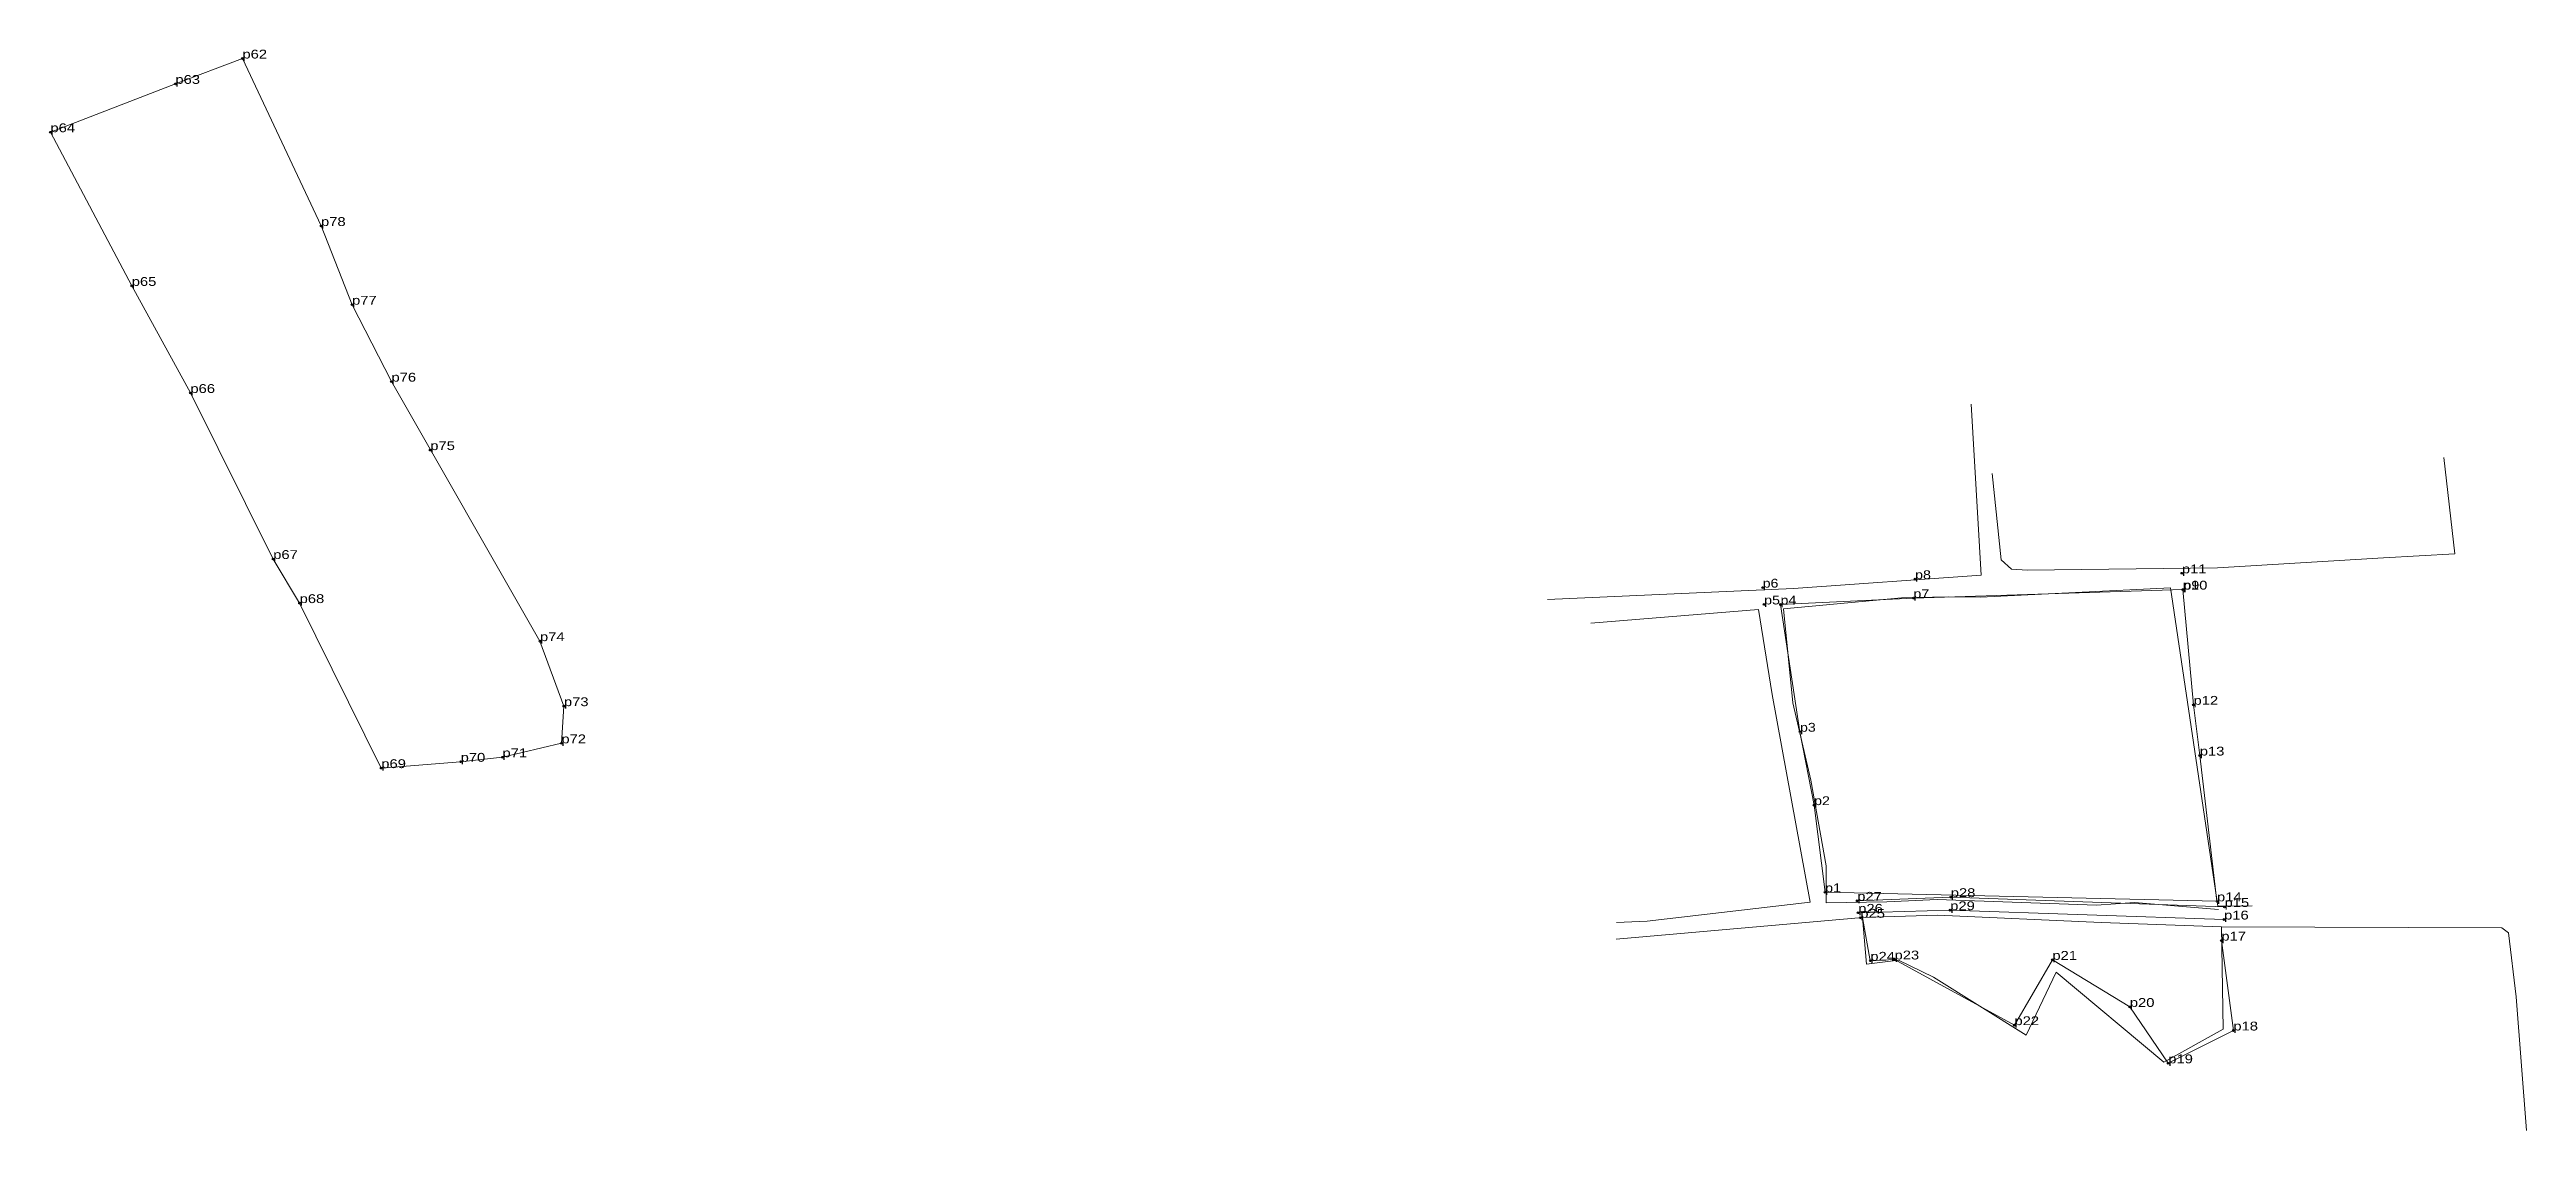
# Model space of a CAD drawing. Header units: metres. Extents: x 537181 to 553854, y 1834910 to 1840989.
# Drawn here: x 548689 to 549194, y 1838706 to 1838926 of the extents above; entities that cross this region are included whole.
import ezdxf

# ---------------------------------------------------------------- set-up
doc = ezdxf.new("R2010")
doc.units = ezdxf.units.M
doc.header["$LTSCALE"] = 0.72
doc.header["$PDMODE"] = 32
doc.header["$PDSIZE"] = 0.36
for name, color, linetype, lineweight in [('1', 7, 'Continuous', 13), ('10', 7, 'Continuous', 13), ('23', 7, 'Continuous', 13), ('36', 7, 'Continuous', 13)]:
    doc.layers.add(name, color=color, linetype=linetype, lineweight=lineweight)
doc.layers.add('12', color=7, linetype='Continuous')
doc.layers.add('7', color=7, linetype='Continuous')

msp = doc.modelspace()

# ---------------------------------------------------------------- texts
at = {"layer": '12'}
for s, width, p in [('p62', 1.25, (548728.5, 1838924.42)), ('p63', 1.25, (548714.83, 1838919.25)), ('p64', 1.25, (548689.35, 1838909.4)), ('p78', 1.25, (548744.52, 1838890.29)), ('p65', 1.25, (548705.93, 1838878.08)), ('p77', 1.25, (548750.85, 1838874.25)), ('p76', 1.25, (548758.89, 1838858.57)), ('p66', 1.25, (548717.89, 1838856.26)), ('p75', 1.25, (548766.8, 1838844.62)), ('p67', 1.25, (548734.77, 1838822.42)), ('p6', 1.2, (549038.46, 1838816.59)), ('p8', 1.2, (549069.55, 1838818.32)), ('p11', 1.25, (549123.94, 1838819.51)), ('p68', 1.25, (548740.16, 1838813.44)), ('p5', 1.2, (549038.77, 1838813.16)), ('p4', 1.2, (549042.11, 1838813.14)), ('p7', 1.2, (549069.21, 1838814.46)), ('p10', 1.25, (549124.12, 1838816.19)), ('p9', 1.2, (549124.26, 1838816.19)), ('p74', 1.25, (548789.17, 1838805.68)), ('p73', 1.25, (548794.05, 1838792.43)), ('p12', 1.25, (549126.31, 1838792.71)), ('p3', 1.2, (549046.07, 1838787.22)), ('p70', 1.25, (548772.99, 1838781.1)), ('p71', 1.25, (548781.52, 1838782.01)), ('p72', 1.25, (548793.53, 1838784.86)), ('p13', 1.25, (549127.58, 1838782.37)), ('p69', 1.25, (548756.81, 1838779.81)), ('p2', 1.2, (549048.95, 1838772.26)), ('p1', 1.2, (549051.21, 1838754.5)), ('p27', 1.25, (549057.75, 1838752.77)), ('p29', 1.25, (549076.7, 1838750.85)), ('p28', 1.25, (549076.81, 1838753.52)), ('p14', 1.25, (549131.09, 1838752.66)), ('p15', 1.25, (549132.63, 1838751.5)), ('p26', 1.25, (549057.94, 1838750.32)), ('p25', 1.25, (549058.37, 1838749.31)), ('p16', 1.25, (549132.54, 1838748.95)), ('p23', 1.25, (549065.35, 1838740.81)), ('p21', 1.25, (549097.53, 1838740.73)), ('p17', 1.25, (549131.98, 1838744.65)), ('p24', 1.25, (549060.41, 1838740.55)), ('p20', 1.25, (549113.32, 1838731.13)), ('p22', 1.25, (549089.8, 1838727.42)), ('p18', 1.25, (549134.43, 1838726.33)), ('p19', 1.25, (549121.16, 1838719.64))]:
    msp.add_text(s, height=1.8, dxfattribs=dict(at, width=width)).set_placement(p)

# ---------------------------------------------------------------- linework, layer by layer
at = {"layer": '1'}
msp.add_lwpolyline([(548728.5, 1838924.42), (548744.52, 1838890.29), (548750.85, 1838874.25), (548758.89, 1838858.57), (548789.17, 1838805.68), (548794.05, 1838792.43), (548793.53, 1838784.86), (548781.52, 1838782.01), (548772.99, 1838781.1), (548756.81, 1838779.81), (548740.16, 1838813.44), (548734.77, 1838822.42), (548717.89, 1838856.26), (548705.93, 1838878.08), (548689.35, 1838909.4), (548714.83, 1838919.25)], close=True, dxfattribs=at)
at = {"layer": '10'}
for p, q in [((549058.81, 1838749.39), (549059.6, 1838739.86)), ((549131.26, 1838751.69), (549138.26, 1838751.75))]:
    msp.add_line(p, q, dxfattribs=at)
for points in [[(549131.99, 1838747.48), (549132.32, 1838726.58), (549120.24, 1838719.89)], [(549059.6, 1838739.86), (549066.15, 1838740.68), (549073.28, 1838737.21), (549092.17, 1838725.38)], [(549092.17, 1838725.38), (549098.27, 1838738.19), (549120.24, 1838719.89)]]:
    msp.add_lwpolyline(points, dxfattribs=at)
at = {"layer": '23'}
msp.add_line((549008.61, 1838744.92), (549058.81, 1838749.39), dxfattribs=at)
for points in [[(549081, 1838854), (549083.03, 1838819.15), (549044.75, 1838816.43), (548994.57, 1838814.18)], [(549177.31, 1838843.09), (549179.57, 1838823.48), (549165.07, 1838822.69), (549131.21, 1838820.59), (549092.43, 1838820.16), (549089.21, 1838820.32), (549087.1, 1838822.23), (549085.23, 1838839.87)], [(549121.59, 1838816.57), (549082.89, 1838814.63), (549076.27, 1838814.69), (549066.75, 1838814.54), (549042.68, 1838812.26), (549044.63, 1838793.1), (549048.26, 1838777.35), (549051.39, 1838759.9), (549051.39, 1838752.35), (549063.8, 1838752.57), (549074.06, 1838753.04), (549106.53, 1838751.88), (549114.27, 1838752.4), (549131.37, 1838750.98)], [(549008.65, 1838748.35), (549014.9, 1838748.63), (549048.12, 1838752.45), (549040.4, 1838794.81), (549037.61, 1838812.14), (549003.4, 1838809.37)], [(549058.81, 1838749.39), (549074.14, 1838749.85), (549107.47, 1838748.35), (549131.99, 1838747.48)], [(549131.99, 1838747.48), (549189.16, 1838747.26), (549190.5, 1838746.21), (549192.08, 1838733.22), (549194.19, 1838705.96)]]:
    msp.add_lwpolyline(points, dxfattribs=at)
at = {"layer": '36'}
msp.add_line((549121.59, 1838816.57), (549131.26, 1838751.69), dxfattribs=at)
msp.add_lwpolyline([(549131.09, 1838752.66), (549127.58, 1838782.37), (549126.31, 1838792.71), (549124.12, 1838816.19), (549069.21, 1838814.46), (549042.11, 1838813.14), (549046.07, 1838787.22), (549048.95, 1838772.26), (549051.21, 1838754.5)], close=True, dxfattribs=at)
for points in [[(549132.63, 1838751.5), (549076.81, 1838753.52), (549057.75, 1838752.77)], [(549057.94, 1838750.32), (549076.7, 1838750.85), (549132.54, 1838748.95)], [(549131.98, 1838744.65), (549134.43, 1838726.33), (549121.16, 1838719.64), (549113.32, 1838731.13), (549097.53, 1838740.73), (549089.8, 1838727.42), (549065.35, 1838740.81), (549060.41, 1838740.55), (549058.81, 1838749.39)]]:
    msp.add_lwpolyline(points, dxfattribs=at)
at = {"layer": '7'}
for p in [(548728.5, 1838924.42), (548714.83, 1838919.25), (548689.35, 1838909.4), (548744.52, 1838890.29), (548705.93, 1838878.08), (548750.85, 1838874.25), (548758.89, 1838858.57), (548717.89, 1838856.26), (548766.8, 1838844.62), (548734.77, 1838822.42), (549069.55, 1838818.32), (549123.94, 1838819.51), (548740.16, 1838813.44), (549038.46, 1838816.59), (549038.77, 1838813.16), (549042.11, 1838813.14), (549069.21, 1838814.46), (549124.12, 1838816.19), (549124.26, 1838816.19), (548789.17, 1838805.68), (548794.05, 1838792.43), (549126.31, 1838792.71), (548793.53, 1838784.86), (549046.07, 1838787.22), (548756.81, 1838779.81), (548772.99, 1838781.1), (548781.52, 1838782.01), (549127.58, 1838782.37), (549048.95, 1838772.26), (549051.21, 1838754.5), (549057.75, 1838752.77), (549076.81, 1838753.52), (549131.09, 1838752.66), (549057.94, 1838750.32), (549058.37, 1838749.31), (549076.7, 1838750.85), (549132.54, 1838748.95), (549132.63, 1838751.5), (549131.98, 1838744.65), (549060.41, 1838740.55), (549065.35, 1838740.81), (549097.53, 1838740.73), (549089.8, 1838727.42), (549113.32, 1838731.13), (549134.43, 1838726.33), (549121.16, 1838719.64)]:
    msp.add_point(p, dxfattribs=at)

msp.set_redraw_order([(e.dxf.handle, doc.entitydb.next_handle()) for e in msp.query("TEXT MTEXT ATTDEF DIMENSION ARC_DIMENSION")])  # texts and dimensions are drawn at this point

doc.saveas('drawing.dxf')
